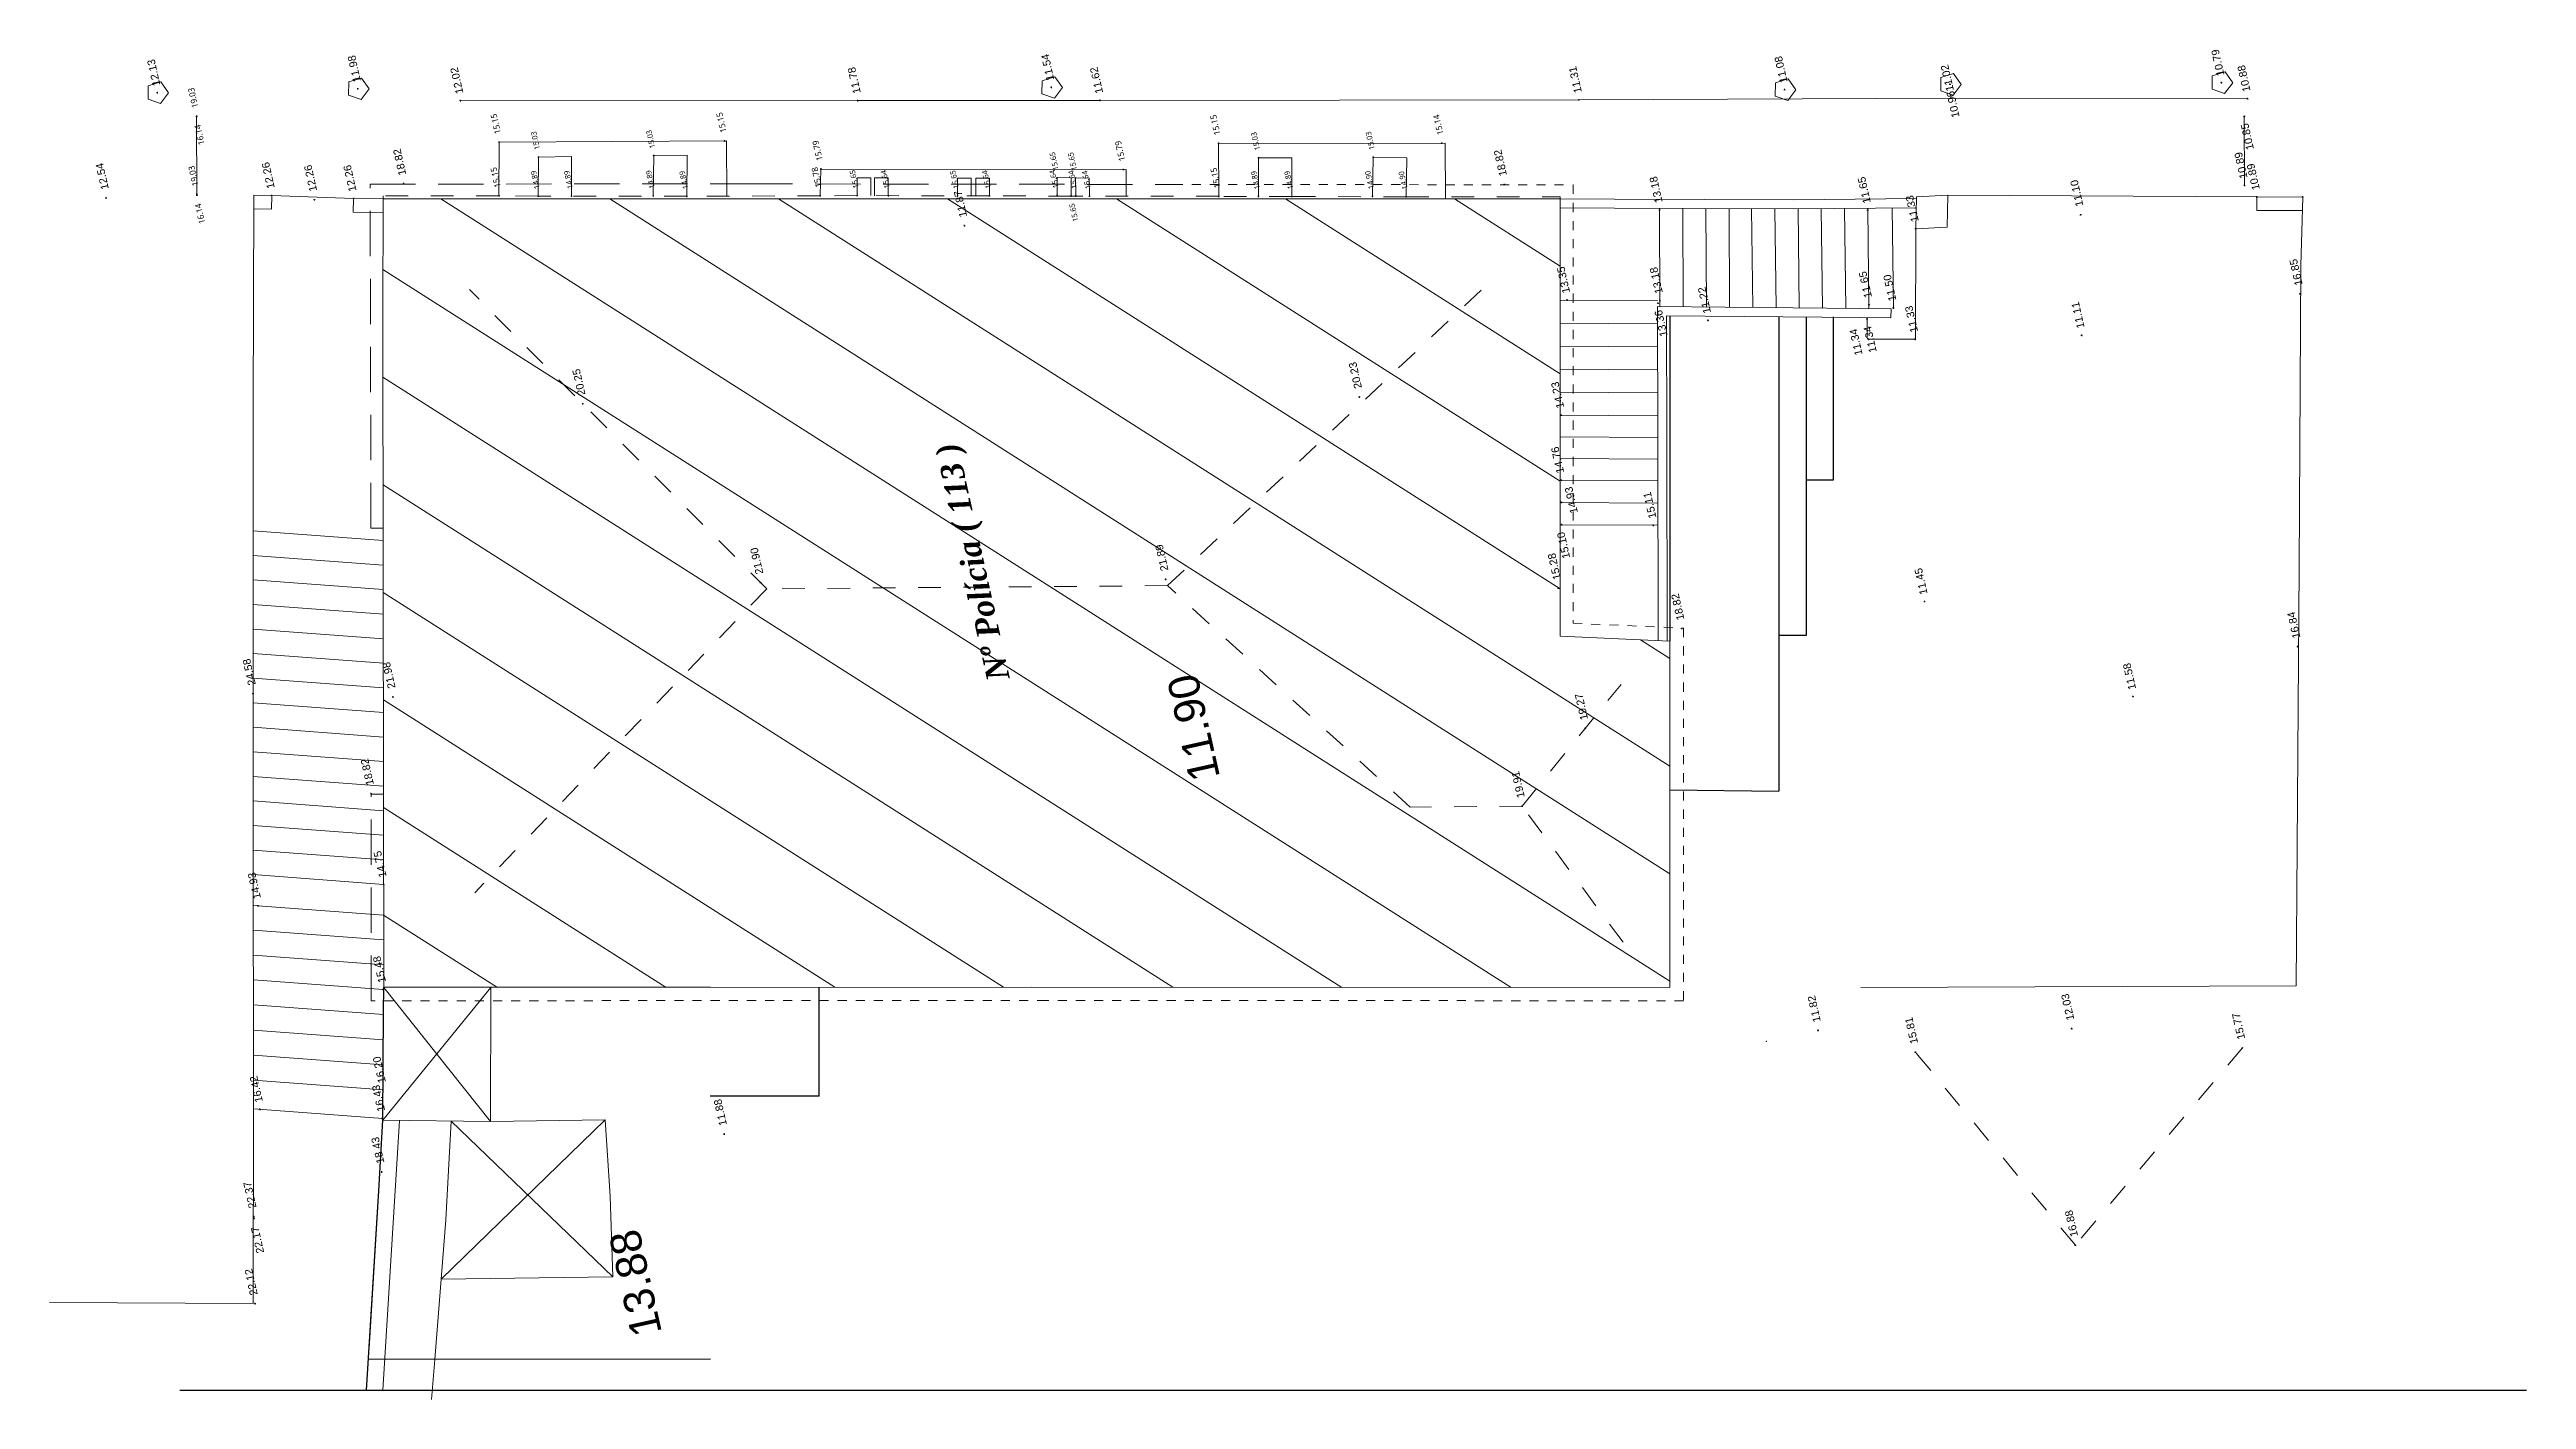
# Model space of a CAD drawing. Header units: millimetres. Extents: x 1778 to 2471, y 1406 to 1876.
# Drawn here: x 1892.33 to 1919.64, y 1615.29 to 1630.17 of the extents above; entities that cross this region are included whole.
import ezdxf
from ezdxf.enums import TextEntityAlignment as Align

# ---------------------------------------------------------------- set-up
doc = ezdxf.new("R2010")
doc.units = ezdxf.units.MM
doc.linetypes.add('RAYITAS', pattern=[0.5, 0.25, -0.25])
doc.linetypes.add('TRAZOS', pattern=[0.75, 0.5, -0.25])
for name, color, linetype, lineweight in [('02_Lev_22abril2023', 7, 'Continuous', 0), ('05_Cerceas', 7, 'Continuous', 0), ('06_Soleiras', 7, 'Continuous', 0), ('07_Coroamento_muro', 7, 'Continuous', 0), ('10_Varandas_Pnts', 7, 'Continuous', 0), ('construcao', 6, 'Continuous', 0), ('cxs', 7, 'Continuous', 0), ('cxs_agua', 7, 'Continuous', 0), ('escadas_degraus', 7, 'Continuous', 0), ('lancil', 7, 'Continuous', 0), ('limite_estrema', 7, 'Continuous', 0), ('linha_cume', 7, 'Continuous', 0), ('muro', 7, 'Continuous', 0), ('pilares', 7, 'Continuous', 0), ('Pilares_suporte_varanda', 7, 'Continuous', 0), ('texto', 7, 'Continuous', 0), ('varanda', 7, 'Continuous', 0)]:
    doc.layers.add(name, color=color, linetype=linetype, lineweight=lineweight)
for name, color, linetype in [('ARQ_CONSTRUIR_CORTE', 10, 'Continuous'), ('ARQ_CONSTRUIR_VISTA', 30, 'Continuous'), ('ARQ_DEMOLIR_CORTE', 2, 'Continuous'), ('ARQ_EXISNTENTE_VISTA', 9, 'Continuous')]:
    doc.layers.add(name, color=color, linetype=linetype)
doc.styles.add('Arial', font='arial.ttf', dxfattribs={"height": 0.2})
doc.styles.add('Segoe UI', font='segoeui.ttf', dxfattribs={"height": 0.2})
doc.styles.add('Times New Roman', font='timesbi.ttf', dxfattribs={"height": 0.2})

msp = doc.modelspace()

# ---------------------------------------------------------------- texts
at = {"layer": '02_Lev_22abril2023', "style": 'Arial'}
for s, p in [('12.13', (1893.552, 1629.782)), ('11.98', (1895.763, 1629.826)), ('11.54', (1903.409, 1629.84)), ('11.62', (1903.948, 1629.697)), ('11.31', (1909.227, 1629.703)), ('11.08', (1911.495, 1629.816)), ('11.02', (1913.329, 1629.723)), ('10.79', (1916.312, 1629.892)), ('10.88', (1916.6, 1629.717)), ('12.02', (1896.894, 1629.694)), ('11.78', (1901.276, 1629.696)), ('12.26', (1894.814, 1628.648)), ('12.26', (1895.715, 1628.617)), ('10.89', (1916.567, 1628.759)), ('10.89', (1916.703, 1628.633)), ('13.18', (1910.117, 1628.491)), ('11.65', (1912.413, 1628.486)), ('11.33', (1912.942, 1628.282)), ('13.35', (1909.097, 1627.496)), ('13.18', (1910.12, 1627.491)), ('11.22', (1910.651, 1627.273)), ('11.65', (1912.426, 1627.445)), ('11.50', (1912.695, 1627.409)), ('11.33', (1912.934, 1627.064)), ('11.11', (1914.77, 1627.108)), ('14.23', (1909.032, 1626.227)), ('14.76', (1909.032, 1625.511)), ('15.11', (1910.049, 1625.013)), ('15.10', (1909.098, 1624.57)), ('11.45', (1913.039, 1624.173)), ('11.58', (1915.338, 1623.125)), ('14.75', (1896.048, 1621.055)), ('14.93', (1894.662, 1620.818)), ('15.48', (1896.041, 1619.895)), ('16.20', (1896.04, 1618.789)), ('16.42', (1894.683, 1618.575)), ('16.43', (1896.031, 1618.475))]:
    msp.add_text(s, height=0.085, rotation=102.5309, dxfattribs=at).set_placement(p)
for s, p in [('10.96', (1913.352, 1629.727)), ('10.85', (1916.598, 1629.372)), ('13.36', (1910.133, 1627.313)), ('11.34', (1912.439, 1627.136))]:
    msp.add_text(s, height=0.085, rotation=102.5309, dxfattribs=at).set_placement(p, align=Align.BOTTOM_RIGHT)
for s, p in [('11.34', (1912.315, 1626.961)), ('14.93', (1909.176, 1625.219))]:
    msp.add_text(s, height=0.085, rotation=102.5309, dxfattribs=at).set_placement(p, align=Align.BOTTOM_CENTER)
at = {"layer": '05_Cerceas', "style": 'Arial'}
for s, p in [('18.82', (1896.264, 1628.795)), ('18.82', (1908.401, 1628.787)), ('16.85', (1917.174, 1627.581)), ('20.23', (1906.802, 1626.444)), ('20.25', (1898.24, 1626.369)), ('21.90', (1900.201, 1624.398)), ('21.89', (1904.668, 1624.433)), ('18.82', (1910.357, 1623.892)), ('16.84', (1917.15, 1623.691)), ('24.58', (1894.605, 1623.173)), ('19.27', (1909.295, 1622.791)), ('18.82', (1895.907, 1622.072)), ('19.91', (1908.597, 1621.933)), ('15.81', (1912.934, 1619.221)), ('15.77', (1916.541, 1619.269)), ('22.37', (1894.613, 1617.408)), ('16.88', (1914.698, 1617.094)), ('22.12', (1894.626, 1616.449))]:
    msp.add_text(s, height=0.085, rotation=102.5309, dxfattribs=at).set_placement(p)
msp.add_text('22.17', height=0.085, rotation=102.5309, dxfattribs=at).set_placement((1894.657, 1617.207), align=Align.BOTTOM_RIGHT)
at = {"layer": '06_Soleiras', "style": 'Arial'}
for s, p in [('12.54', (1892.984, 1628.638)), ('12.26', (1895.281, 1628.618)), ('11.10', (1914.757, 1628.452)), ('11.87', (1902.448, 1628.334)), ('15.28', (1908.996, 1624.337)), ('12.03', (1914.657, 1619.48))]:
    msp.add_text(s, height=0.085, rotation=102.5309, dxfattribs=at).set_placement(p)
at = {"layer": '07_Coroamento_muro', "style": 'Arial'}
for s, p in [('21.98', (1896.146, 1623.137)), ('18.43', (1896.023, 1617.901))]:
    msp.add_text(s, height=0.085, rotation=102.5309, dxfattribs=at).set_placement(p)
at = {"layer": '10_Varandas_Pnts', "style": 'Segoe UI'}
for s, p in [('19.03', (1893.971, 1629.537)), ('15.15', (1897.307, 1629.25)), ('15.15', (1899.795, 1629.265)), ('15.15', (1905.241, 1629.238)), ('15.14', (1907.7, 1629.24)), ('15.79', (1900.856, 1628.955)), ('15.79', (1904.191, 1628.95)), ('19.03', (1893.974, 1628.676)), ('15.15', (1897.306, 1628.66)), ('15.78', (1900.846, 1628.66)), ('15.15', (1905.244, 1628.654))]:
    msp.add_text(s, height=0.068, rotation=102.5309, dxfattribs=at).set_placement(p)
for p in [(1894.012, 1629.354), (1894.017, 1628.484)]:
    msp.add_text('16.14', height=0.068, rotation=102.5309, dxfattribs=at).set_placement(p, align=Align.BOTTOM_RIGHT)
at = {"layer": 'ARQ_CONSTRUIR_VISTA', "style": 'Arial'}
for s, height, p in [('11.90', 0.34, (1905.238, 1622.151)), ('11.82', 0.085, (1911.861, 1619.46)), ('11.88', 0.085, (1899.8, 1618.318)), ('13.88', 0.34, (1899.084, 1616.028))]:
    msp.add_text(s, height=height, rotation=102.5309, dxfattribs=at).set_placement(p)
at = {"layer": 'Pilares_suporte_varanda', "style": 'Segoe UI'}
for s, p in [('15.03', (1897.739, 1629.076)), ('15.03', (1899.009, 1629.091)), ('15.03', (1905.68, 1629.068)), ('15.03', (1906.943, 1629.074)), ('15.65', (1903.457, 1628.848)), ('15.65', (1903.66, 1628.846)), ('14.89', (1897.737, 1628.643)), ('14.89', (1898.103, 1628.644)), ('14.89', (1899.005, 1628.647)), ('14.89', (1899.375, 1628.642)), ('15.65', (1901.253, 1628.65)), ('15.64', (1901.596, 1628.649)), ('15.65', (1902.36, 1628.646)), ('15.64', (1902.712, 1628.647)), ('15.64', (1903.457, 1628.651)), ('15.64', (1903.663, 1628.646)), ('15.64', (1903.814, 1628.643)), ('14.89', (1905.678, 1628.64)), ('14.89', (1906.046, 1628.64)), ('14.90', (1906.935, 1628.642)), ('14.90', (1907.306, 1628.637))]:
    msp.add_text(s, height=0.06, rotation=102.5309, dxfattribs=at).set_placement(p)
msp.add_text('15.65', height=0.06, rotation=102.5309, dxfattribs=at).set_placement((1903.648, 1628.485), align=Align.BOTTOM_RIGHT)
at = {"layer": 'texto', "style": 'Times New Roman'}
msp.add_text(' Nº Polícia ( 113 ) ', height=0.25, rotation=102.5309, dxfattribs=at).set_placement((1902.507, 1624.522), align=Align.MIDDLE_CENTER)

# ---------------------------------------------------------------- hatches: boundary and pattern name
at = {"layer": 'limite_estrema'}
h = msp.add_hatch(dxfattribs=at)
h.set_pattern_fill('', color=256, angle=162.5309, style=0, pattern_type=0)
h.set_pattern_definition([(147.5308697, (41237.2728, 73212.6766), (-0.536845129, -0.843680809), [])])
h.paths.add_polyline_path([(1896.015, 1619.831), (1896.01, 1624.333), (1896.005, 1627.269), (1896.007, 1628.526), (1908.988, 1628.526), (1908.988, 1623.704), (1910.198, 1623.65), (1910.198, 1619.83), (1903.163, 1619.836)], flags=0)

# ---------------------------------------------------------------- linework, layer by layer
at = {"layer": '02_Lev_22abril2023', "linetype": 'Continuous', "lineweight": 0}
for p, q in [((1895.737, 1629.742), (1895.721, 1629.738)), ((1895.731, 1629.731), (1895.727, 1629.748)), ((1903.383, 1629.756), (1903.367, 1629.752)), ((1903.377, 1629.746), (1903.373, 1629.763)), ((1911.469, 1629.732), (1911.453, 1629.728)), ((1911.463, 1629.722), (1911.459, 1629.738)), ((1913.293, 1629.792), (1913.277, 1629.788)), ((1913.287, 1629.782), (1913.283, 1629.798)), ((1916.286, 1629.808), (1916.269, 1629.805)), ((1916.28, 1629.798), (1916.276, 1629.815)), ((1893.526, 1629.698), (1893.51, 1629.694)), ((1893.52, 1629.688), (1893.516, 1629.705)), ((1896.868, 1629.609), (1896.852, 1629.606)), ((1896.862, 1629.599), (1896.858, 1629.616)), ((1901.25, 1629.612), (1901.234, 1629.608)), ((1901.244, 1629.601), (1901.24, 1629.618)), ((1903.922, 1629.613), (1903.905, 1629.609)), ((1903.916, 1629.603), (1903.912, 1629.62)), ((1909.201, 1629.619), (1909.185, 1629.615)), ((1909.195, 1629.609), (1909.191, 1629.625)), ((1913.303, 1629.639), (1913.287, 1629.635)), ((1913.297, 1629.629), (1913.293, 1629.646)), ((1916.539, 1629.438), (1916.522, 1629.434)), ((1916.532, 1629.428), (1916.529, 1629.444)), ((1916.575, 1629.633), (1916.558, 1629.629)), ((1916.568, 1629.623), (1916.564, 1629.639)), ((1916.541, 1628.675), (1916.525, 1628.672)), ((1916.535, 1628.665), (1916.531, 1628.682)), ((1894.788, 1628.564), (1894.772, 1628.56)), ((1894.782, 1628.553), (1894.778, 1628.57)), ((1895.69, 1628.533), (1895.673, 1628.529)), ((1895.683, 1628.523), (1895.68, 1628.539)), ((1910.091, 1628.407), (1910.075, 1628.403)), ((1910.085, 1628.397), (1910.081, 1628.413)), ((1912.387, 1628.402), (1912.37, 1628.398)), ((1912.381, 1628.392), (1912.377, 1628.408)), ((1916.677, 1628.549), (1916.661, 1628.546)), ((1916.671, 1628.539), (1916.667, 1628.556)), ((1917.183, 1628.548), (1917.166, 1628.544)), ((1917.177, 1628.538), (1917.173, 1628.555)), ((1912.916, 1628.197), (1912.899, 1628.194)), ((1912.91, 1628.187), (1912.906, 1628.204)), ((1909.071, 1627.412), (1909.055, 1627.409)), ((1909.065, 1627.402), (1909.061, 1627.419)), ((1910.074, 1627.378), (1910.058, 1627.374)), ((1910.068, 1627.368), (1910.064, 1627.384)), ((1910.094, 1627.407), (1910.078, 1627.403)), ((1910.088, 1627.397), (1910.084, 1627.413)), ((1912.4, 1627.361), (1912.383, 1627.357)), ((1912.393, 1627.351), (1912.39, 1627.368)), ((1912.669, 1627.325), (1912.653, 1627.322)), ((1912.663, 1627.315), (1912.659, 1627.332)), ((1910.625, 1627.189), (1910.608, 1627.185)), ((1910.618, 1627.179), (1910.615, 1627.196)), ((1912.38, 1627.202), (1912.363, 1627.198)), ((1912.373, 1627.192), (1912.369, 1627.208)), ((1912.398, 1626.979), (1912.381, 1626.976)), ((1912.391, 1626.969), (1912.387, 1626.986)), ((1912.909, 1626.98), (1912.892, 1626.976)), ((1912.902, 1626.97), (1912.899, 1626.987)), ((1914.745, 1627.024), (1914.728, 1627.021)), ((1914.738, 1627.014), (1914.735, 1627.031)), ((1909.007, 1626.143), (1908.99, 1626.139)), ((1909, 1626.133), (1908.997, 1626.149)), ((1909.006, 1625.427), (1908.99, 1625.423)), ((1909, 1625.416), (1908.996, 1625.433)), ((1909.008, 1625.182), (1908.991, 1625.178)), ((1909.002, 1625.172), (1908.998, 1625.188)), ((1909.011, 1624.936), (1908.995, 1624.932)), ((1909.005, 1624.926), (1909.001, 1624.942)), ((1910.023, 1624.929), (1910.007, 1624.925)), ((1910.017, 1624.919), (1910.013, 1624.936)), ((1913.013, 1624.089), (1912.997, 1624.085)), ((1913.007, 1624.079), (1913.003, 1624.095)), ((1915.313, 1623.041), (1915.296, 1623.037)), ((1915.306, 1623.031), (1915.303, 1623.047)), ((1896.022, 1620.971), (1896.005, 1620.967)), ((1896.015, 1620.96), (1896.012, 1620.977)), ((1894.637, 1620.734), (1894.62, 1620.73)), ((1894.63, 1620.724), (1894.627, 1620.74)), ((1896.015, 1619.811), (1895.998, 1619.808)), ((1896.009, 1619.801), (1896.005, 1619.818)), ((1896.014, 1618.705), (1895.998, 1618.701)), ((1896.008, 1618.695), (1896.004, 1618.711)), ((1894.658, 1618.491), (1894.641, 1618.488)), ((1894.651, 1618.481), (1894.647, 1618.498)), ((1896.006, 1618.391), (1895.989, 1618.387)), ((1895.999, 1618.381), (1895.996, 1618.397))]:
    msp.add_line(p, q, dxfattribs=at)
for p in [(1895.729, 1629.74), (1903.375, 1629.754), (1911.461, 1629.73), (1913.285, 1629.79), (1916.278, 1629.807), (1893.518, 1629.696), (1896.86, 1629.608), (1901.242, 1629.61), (1903.914, 1629.611), (1909.193, 1629.617), (1913.295, 1629.637), (1916.531, 1629.436), (1916.566, 1629.631), (1916.533, 1628.674), (1894.78, 1628.562), (1895.681, 1628.531), (1910.083, 1628.405), (1912.379, 1628.4), (1916.669, 1628.547), (1917.175, 1628.546), (1912.908, 1628.196), (1909.063, 1627.41), (1910.066, 1627.376), (1910.086, 1627.405), (1912.392, 1627.359), (1912.661, 1627.324), (1910.617, 1627.187), (1912.371, 1627.2), (1912.389, 1626.978), (1912.9, 1626.978), (1914.736, 1627.022), (1908.998, 1626.141), (1908.998, 1625.425), (1909, 1625.18), (1909.003, 1624.934), (1910.015, 1624.927), (1913.005, 1624.087), (1915.304, 1623.039), (1896.014, 1620.969), (1894.628, 1620.732), (1896.007, 1619.81), (1911.26, 1619.239), (1896.006, 1618.703), (1894.649, 1618.489), (1895.997, 1618.389)]:
    msp.add_point(p, dxfattribs=at)
at = {"layer": '05_Cerceas', "linetype": 'Continuous', "lineweight": 0}
for p, q in [((1896.242, 1628.694), (1896.225, 1628.691)), ((1896.236, 1628.684), (1896.232, 1628.701)), ((1908.379, 1628.687), (1908.362, 1628.683)), ((1908.373, 1628.676), (1908.369, 1628.693)), ((1917.152, 1627.481), (1917.136, 1627.477)), ((1917.146, 1627.47), (1917.142, 1627.487)), ((1898.218, 1626.269), (1898.202, 1626.265)), ((1898.212, 1626.258), (1898.208, 1626.275)), ((1906.78, 1626.344), (1906.764, 1626.34)), ((1906.774, 1626.334), (1906.77, 1626.35)), ((1900.179, 1624.297), (1900.162, 1624.293)), ((1900.172, 1624.287), (1900.168, 1624.303)), ((1904.646, 1624.332), (1904.629, 1624.329)), ((1904.639, 1624.322), (1904.636, 1624.339)), ((1910.335, 1623.792), (1910.318, 1623.788)), ((1910.329, 1623.782), (1910.325, 1623.798)), ((1917.128, 1623.59), (1917.111, 1623.587)), ((1917.121, 1623.58), (1917.118, 1623.597)), ((1894.583, 1623.072), (1894.566, 1623.068)), ((1894.577, 1623.062), (1894.573, 1623.078)), ((1909.273, 1622.691), (1909.257, 1622.687)), ((1909.267, 1622.68), (1909.263, 1622.697)), ((1895.885, 1621.972), (1895.868, 1621.968)), ((1895.878, 1621.962), (1895.874, 1621.978)), ((1908.575, 1621.832), (1908.559, 1621.828)), ((1908.569, 1621.822), (1908.565, 1621.838)), ((1912.912, 1619.12), (1912.895, 1619.117)), ((1912.906, 1619.11), (1912.902, 1619.127)), ((1916.519, 1619.168), (1916.502, 1619.164)), ((1916.512, 1619.158), (1916.509, 1619.174)), ((1894.591, 1617.308), (1894.574, 1617.304)), ((1894.595, 1617.289), (1894.578, 1617.285)), ((1894.584, 1617.298), (1894.581, 1617.314)), ((1894.588, 1617.279), (1894.584, 1617.295)), ((1914.676, 1616.993), (1914.66, 1616.989)), ((1914.67, 1616.983), (1914.666, 1617)), ((1894.604, 1616.348), (1894.587, 1616.344)), ((1894.597, 1616.338), (1894.594, 1616.355))]:
    msp.add_line(p, q, dxfattribs=at)
for p in [(1896.234, 1628.692), (1908.371, 1628.685), (1917.144, 1627.479), (1898.21, 1626.267), (1906.772, 1626.342), (1900.17, 1624.295), (1904.638, 1624.331), (1910.327, 1623.79), (1917.119, 1623.588), (1894.575, 1623.07), (1909.265, 1622.689), (1895.876, 1621.97), (1908.567, 1621.83), (1912.904, 1619.119), (1916.51, 1619.166), (1894.583, 1617.306), (1894.586, 1617.287), (1914.668, 1616.991), (1894.595, 1616.346)]:
    msp.add_point(p, dxfattribs=at)
at = {"layer": '06_Soleiras', "linetype": 'Continuous', "lineweight": 0}
for p, q in [((1892.962, 1628.537), (1892.946, 1628.533)), ((1892.956, 1628.527), (1892.952, 1628.544)), ((1895.259, 1628.518), (1895.242, 1628.514)), ((1895.252, 1628.507), (1895.249, 1628.524)), ((1914.735, 1628.352), (1914.718, 1628.348)), ((1914.728, 1628.341), (1914.724, 1628.358)), ((1902.426, 1628.233), (1902.41, 1628.229)), ((1902.42, 1628.223), (1902.416, 1628.239)), ((1908.974, 1624.236), (1908.958, 1624.232)), ((1908.968, 1624.226), (1908.964, 1624.243)), ((1914.635, 1619.379), (1914.618, 1619.376)), ((1914.628, 1619.369), (1914.624, 1619.386))]:
    msp.add_line(p, q, dxfattribs=at)
for p in [(1892.954, 1628.535), (1895.251, 1628.516), (1914.726, 1628.35), (1902.418, 1628.231), (1908.966, 1624.234), (1914.626, 1619.378)]:
    msp.add_point(p, dxfattribs=at)
at = {"layer": '07_Coroamento_muro', "linetype": 'Continuous', "lineweight": 0}
for p, q in [((1896.124, 1623.037), (1896.107, 1623.033)), ((1896.118, 1623.026), (1896.114, 1623.043)), ((1896.001, 1617.8), (1895.985, 1617.797)), ((1895.995, 1617.79), (1895.991, 1617.807))]:
    msp.add_line(p, q, dxfattribs=at)
for p in [(1896.116, 1623.035), (1895.993, 1617.798)]:
    msp.add_point(p, dxfattribs=at)
at = {"layer": '10_Varandas_Pnts', "linetype": 'Continuous', "lineweight": 0}
for p, q in [((1893.959, 1629.439), (1893.942, 1629.435)), ((1893.96, 1629.438), (1893.943, 1629.435)), ((1893.953, 1629.429), (1893.949, 1629.445)), ((1893.953, 1629.428), (1893.949, 1629.445)), ((1899.783, 1629.166), (1899.766, 1629.163)), ((1899.776, 1629.156), (1899.773, 1629.173)), ((1897.295, 1629.151), (1897.279, 1629.148)), ((1897.289, 1629.141), (1897.285, 1629.158)), ((1905.229, 1629.14), (1905.212, 1629.136)), ((1905.222, 1629.13), (1905.219, 1629.146)), ((1907.688, 1629.142), (1907.672, 1629.138)), ((1907.682, 1629.131), (1907.678, 1629.148)), ((1900.844, 1628.857), (1900.827, 1628.853)), ((1900.837, 1628.846), (1900.834, 1628.863)), ((1904.18, 1628.851), (1904.163, 1628.847)), ((1904.173, 1628.841), (1904.169, 1628.858)), ((1893.963, 1628.578), (1893.946, 1628.574)), ((1893.965, 1628.568), (1893.948, 1628.564)), ((1893.956, 1628.567), (1893.952, 1628.584)), ((1893.959, 1628.558), (1893.955, 1628.574)), ((1897.294, 1628.562), (1897.277, 1628.558)), ((1897.287, 1628.552), (1897.284, 1628.568)), ((1900.834, 1628.561), (1900.817, 1628.558)), ((1900.828, 1628.551), (1900.824, 1628.568)), ((1905.232, 1628.556), (1905.215, 1628.552)), ((1905.225, 1628.546), (1905.222, 1628.562))]:
    msp.add_line(p, q, dxfattribs=at)
for p in [(1893.951, 1629.437), (1893.951, 1629.436), (1899.774, 1629.165), (1897.287, 1629.15), (1905.22, 1629.138), (1907.68, 1629.14), (1900.835, 1628.855), (1904.171, 1628.849), (1893.954, 1628.576), (1893.957, 1628.566), (1897.286, 1628.56), (1900.826, 1628.56), (1905.224, 1628.554)]:
    msp.add_point(p, dxfattribs=at)
at = {"layer": 'ARQ_CONSTRUIR_CORTE'}
msp.add_line((1893.767, 1615.391), (1919.642, 1615.391), dxfattribs=at)
at = {"layer": 'ARQ_CONSTRUIR_VISTA'}
for p, q in [((1910.198, 1627.238), (1910.198, 1623.65)), ((1911.398, 1627.226), (1911.398, 1621.998)), ((1911.698, 1627.226), (1911.698, 1623.712)), ((1911.998, 1627.226), (1911.998, 1625.426)), ((1911.998, 1625.426), (1911.698, 1625.426)), ((1911.698, 1623.712), (1911.398, 1623.712)), ((1910.198, 1622.01), (1911.398, 1621.998)), ((1896.012, 1619.57), (1896.015, 1619.831)), ((1899.615, 1619.834), (1896.015, 1619.831)), ((1900.816, 1618.635), (1900.815, 1619.835)), ((1896.005, 1618.368), (1896.012, 1619.57)), ((1911.839, 1619.36), (1911.823, 1619.356)), ((1911.833, 1619.35), (1911.829, 1619.366)), ((1900.816, 1618.635), (1899.616, 1618.634)), ((1895.96, 1617.589), (1896.005, 1618.368)), ((1899.778, 1618.217), (1899.761, 1618.214)), ((1899.771, 1618.207), (1899.768, 1618.224)), ((1895.824, 1615.391), (1895.96, 1617.589)), ((1899.617, 1615.734), (1895.845, 1615.731))]:
    msp.add_line(p, q, dxfattribs=at)
for p in [(1911.831, 1619.358), (1899.77, 1618.215)]:
    msp.add_point(p, dxfattribs=at)
at = {"layer": 'ARQ_DEMOLIR_CORTE', "linetype": 'Continuous', "lineweight": 5}
for p, q in [((1897.195, 1619.832), (1896.005, 1618.368)), ((1897.192, 1618.355), (1896.015, 1619.831)), ((1896.005, 1615.391), (1896.19, 1618.366)), ((1896.648, 1616.616), (1898.457, 1618.372)), ((1896.757, 1618.36), (1896.701, 1617.27)), ((1898.541, 1616.641), (1896.757, 1618.36)), ((1896.701, 1617.27), (1896.577, 1615.732))]:
    msp.add_line(p, q, dxfattribs=at)
at = {"layer": 'ARQ_DEMOLIR_CORTE', "linetype": 'Continuous', "lineweight": 9}
for p, q in [((1897.192, 1618.355), (1897.195, 1619.832)), ((1897.192, 1618.355), (1896.005, 1618.368)), ((1898.457, 1618.372), (1897.192, 1618.355)), ((1898.457, 1618.372), (1898.512, 1617.53)), ((1898.541, 1616.641), (1898.512, 1617.53)), ((1898.541, 1616.641), (1896.648, 1616.616))]:
    msp.add_line(p, q, dxfattribs=at)
at = {"layer": 'ARQ_EXISNTENTE_VISTA', "linetype": 'TRAZOS', "lineweight": 9, "ltscale": 0.1}
for p, q in [((1904.725, 1628.685), (1909.13, 1628.681)), ((1909.13, 1628.681), (1909.13, 1623.848)), ((1909.13, 1623.848), (1910.348, 1623.793)), ((1910.348, 1623.793), (1910.348, 1619.685)), ((1903.32, 1619.69), (1895.875, 1619.685)), ((1910.348, 1619.685), (1903.32, 1619.69))]:
    msp.add_line(p, q, dxfattribs=at)
at = {"layer": 'construcao', "linetype": 'TRAZOS', "lineweight": 9}
for p, q in [((1895.865, 1628.689), (1900.021, 1628.691)), ((1895.874, 1624.895), (1895.865, 1628.689)), ((1900.021, 1628.691), (1904.725, 1628.685)), ((1895.874, 1624.895), (1896.009, 1624.895)), ((1895.875, 1619.685), (1895.875, 1621.965)), ((1895.875, 1621.965), (1896.013, 1621.965))]:
    msp.add_line(p, q, dxfattribs=at)
at = {"layer": 'construcao', "linetype": 'Continuous', "lineweight": 9}
for p, q in [((1894.583, 1628.565), (1894.576, 1626.211)), ((1896.005, 1627.269), (1896.007, 1628.526)), ((1896.007, 1628.526), (1908.988, 1628.526)), ((1908.988, 1628.526), (1908.988, 1623.704)), ((1917.155, 1627.79), (1917.175, 1628.546)), ((1917.136, 1624.459), (1917.155, 1627.79)), ((1896.01, 1624.333), (1896.005, 1627.269)), ((1894.576, 1626.211), (1894.577, 1621.61)), ((1896.015, 1619.831), (1896.01, 1624.333)), ((1917.104, 1619.852), (1917.136, 1624.459)), ((1908.988, 1623.704), (1910.198, 1623.65)), ((1910.198, 1623.65), (1910.198, 1619.83)), ((1894.577, 1621.61), (1894.58, 1618.514)), ((1896.012, 1619.57), (1896.015, 1619.831)), ((1903.163, 1619.836), (1896.015, 1619.831)), ((1910.198, 1619.83), (1903.163, 1619.836)), ((1912.301, 1619.833), (1917.104, 1619.852)), ((1896.005, 1618.368), (1896.012, 1619.57)), ((1894.58, 1618.514), (1894.576, 1616.347)), ((1892.33, 1616.36), (1894.576, 1616.347))]:
    msp.add_line(p, q, dxfattribs=at)
at = {"layer": 'construcao', "linetype": 'RAYITAS', "lineweight": 5}
for p, q in [((1897.286, 1628.56), (1896.007, 1628.561)), ((1896.007, 1628.526), (1896.007, 1628.561)), ((1897.719, 1628.555), (1897.286, 1628.56)), ((1899.357, 1628.554), (1897.719, 1628.555)), ((1900.826, 1628.56), (1899.357, 1628.554)), ((1901.235, 1628.562), (1900.826, 1628.56)), ((1902.694, 1628.559), (1901.235, 1628.562)), ((1903.594, 1628.557), (1902.694, 1628.559)), ((1905.224, 1628.554), (1903.594, 1628.557)), ((1906.029, 1628.552), (1905.224, 1628.554)), ((1907.288, 1628.549), (1906.029, 1628.552)), ((1907.288, 1628.549), (1908.988, 1628.549)), ((1908.988, 1628.549), (1908.988, 1628.526))]:
    msp.add_line(p, q, dxfattribs=at)
at = {"layer": 'cxs', "linetype": 'Continuous', "lineweight": 5}
msp.add_line((1916.533, 1628.674), (1916.531, 1629.436), dxfattribs=at)
at = {"layer": 'cxs', "linetype": 'Continuous', "lineweight": 0}
for points in [[(1893.416, 1629.625), (1893.554, 1629.577), (1893.643, 1629.694), (1893.559, 1629.815), (1893.418, 1629.772), (1893.416, 1629.625)], [(1895.627, 1629.668), (1895.766, 1629.62), (1895.854, 1629.738), (1895.77, 1629.858), (1895.629, 1629.815), (1895.627, 1629.668)], [(1903.273, 1629.683), (1903.412, 1629.635), (1903.5, 1629.752), (1903.416, 1629.872), (1903.275, 1629.829), (1903.273, 1629.683)], [(1911.359, 1629.658), (1911.498, 1629.611), (1911.586, 1629.728), (1911.502, 1629.848), (1911.361, 1629.805), (1911.359, 1629.658)], [(1913.183, 1629.718), (1913.322, 1629.67), (1913.41, 1629.788), (1913.326, 1629.908), (1913.185, 1629.865), (1913.183, 1629.718)], [(1916.175, 1629.735), (1916.314, 1629.687), (1916.403, 1629.804), (1916.318, 1629.925), (1916.178, 1629.882), (1916.175, 1629.735)]]:
    msp.add_lwpolyline(points, dxfattribs=at)
at = {"layer": 'cxs_agua', "linetype": 'Continuous', "lineweight": 5}
for points in [[(1893.416, 1629.625), (1893.554, 1629.577), (1893.643, 1629.694), (1893.559, 1629.815), (1893.418, 1629.772), (1893.416, 1629.625)], [(1895.627, 1629.668), (1895.766, 1629.62), (1895.854, 1629.738), (1895.77, 1629.858), (1895.629, 1629.815), (1895.627, 1629.668)], [(1903.273, 1629.683), (1903.412, 1629.635), (1903.5, 1629.752), (1903.416, 1629.872), (1903.275, 1629.829), (1903.273, 1629.683)], [(1911.359, 1629.658), (1911.498, 1629.611), (1911.586, 1629.728), (1911.502, 1629.848), (1911.361, 1629.805), (1911.359, 1629.658)], [(1913.183, 1629.718), (1913.322, 1629.67), (1913.41, 1629.788), (1913.326, 1629.908), (1913.185, 1629.865), (1913.183, 1629.718)], [(1916.175, 1629.735), (1916.314, 1629.687), (1916.403, 1629.804), (1916.318, 1629.925), (1916.178, 1629.882), (1916.175, 1629.735)]]:
    msp.add_lwpolyline(points, dxfattribs=at)
at = {"layer": 'escadas_degraus', "linetype": 'Continuous', "lineweight": 5}
for p, q in [((1910.083, 1628.422), (1910.086, 1627.339)), ((1910.34, 1628.421), (1910.342, 1627.336)), ((1910.594, 1628.42), (1910.599, 1627.334)), ((1910.849, 1628.419), (1910.855, 1627.331)), ((1911.098, 1628.418), (1911.112, 1627.329)), ((1911.354, 1628.417), (1911.368, 1627.326)), ((1911.61, 1628.416), (1911.624, 1627.324)), ((1911.866, 1628.419), (1911.88, 1627.321)), ((1912.122, 1628.421), (1912.136, 1627.319)), ((1912.378, 1628.424), (1912.392, 1627.316)), ((1912.647, 1628.427), (1912.661, 1627.312)), ((1912.908, 1628.196), (1912.904, 1626.982)), ((1908.988, 1627.411), (1910.06, 1627.404)), ((1912.298, 1627.317), (1912.636, 1627.313)), ((1908.988, 1627.157), (1910.061, 1627.15)), ((1912.297, 1627.217), (1912.634, 1627.213)), ((1912.372, 1627.003), (1912.371, 1627.216)), ((1912.9, 1626.978), (1912.389, 1626.978)), ((1908.988, 1626.903), (1910.061, 1626.896)), ((1908.988, 1626.649), (1910.062, 1626.642)), ((1908.988, 1626.395), (1910.062, 1626.388)), ((1908.988, 1626.141), (1910.062, 1626.134)), ((1908.988, 1625.902), (1910.063, 1625.895)), ((1908.988, 1625.663), (1910.063, 1625.656)), ((1908.988, 1625.425), (1910.064, 1625.418)), ((1908.988, 1625.18), (1910.064, 1625.173)), ((1896.01, 1624.76), (1894.576, 1624.866)), ((1908.988, 1624.934), (1910.064, 1624.927)), ((1896.01, 1624.489), (1894.576, 1624.596)), ((1896.01, 1624.218), (1894.576, 1624.325)), ((1896.011, 1623.947), (1894.576, 1624.054)), ((1896.011, 1623.676), (1894.576, 1623.783)), ((1896.011, 1623.406), (1894.576, 1623.513)), ((1896.012, 1623.135), (1894.576, 1623.242)), ((1896.012, 1622.864), (1894.576, 1622.971)), ((1896.012, 1622.593), (1894.576, 1622.7)), ((1896.012, 1622.323), (1894.576, 1622.43)), ((1896.013, 1622.052), (1894.576, 1622.159)), ((1896.013, 1621.781), (1894.576, 1621.888)), ((1896.013, 1621.51), (1894.577, 1621.617)), ((1896.013, 1621.239), (1894.577, 1621.346)), ((1896.014, 1620.969), (1894.577, 1621.076)), ((1896.014, 1620.629), (1894.578, 1620.736)), ((1896.014, 1620.356), (1894.578, 1620.463)), ((1896.015, 1620.082), (1894.578, 1620.189)), ((1896.007, 1619.81), (1894.579, 1619.916)), ((1896.011, 1619.533), (1894.579, 1619.639)), ((1896.01, 1619.256), (1894.579, 1619.363)), ((1896.008, 1618.979), (1894.58, 1619.086)), ((1896.007, 1618.703), (1894.58, 1618.809)), ((1896.005, 1618.388), (1894.58, 1618.494))]:
    msp.add_line(p, q, dxfattribs=at)
for centre, radius, start, end in [((1912.395, 1627), 0.0234, 174.0639, 256.3023), ((1912.9, 1626.983), 0.00471, 278.9914, 348.7277)]:
    msp.add_arc(centre, radius, start, end, dxfattribs=at)
at = {"layer": 'lancil', "linetype": 'Continuous', "lineweight": 9}
for p, q in [((1901.242, 1629.61), (1896.86, 1629.608)), ((1903.914, 1629.611), (1901.242, 1629.61)), ((1909.193, 1629.617), (1903.914, 1629.611)), ((1913.295, 1629.637), (1909.193, 1629.617)), ((1916.566, 1629.631), (1913.295, 1629.637))]:
    msp.add_line(p, q, dxfattribs=at)
at = {"layer": 'linha_cume', "linetype": 'RAYITAS', "lineweight": 20}
for p, q in [((1900.238, 1624.227), (1896.959, 1627.526)), ((1904.658, 1624.262), (1908.121, 1627.526)), ((1904.658, 1624.262), (1900.238, 1624.227)), ((1907.333, 1621.82), (1904.658, 1624.262)), ((1900.238, 1624.227), (1897.018, 1620.877)), ((1908.567, 1621.83), (1909.659, 1623.174)), ((1908.567, 1621.83), (1907.333, 1621.82)), ((1909.68, 1620.331), (1908.567, 1621.83)), ((1914.668, 1616.991), (1912.904, 1619.119)), ((1916.51, 1619.166), (1914.668, 1616.991))]:
    msp.add_line(p, q, dxfattribs=at)
at = {"layer": 'muro', "linetype": 'Continuous', "lineweight": 5}
for p, q in [((1894.582, 1628.415), (1894.778, 1628.412)), ((1894.583, 1628.565), (1894.78, 1628.562)), ((1894.78, 1628.562), (1894.778, 1628.412)), ((1894.78, 1628.562), (1895.681, 1628.531)), ((1895.681, 1628.531), (1895.679, 1628.381)), ((1895.679, 1628.381), (1896.007, 1628.376)), ((1895.681, 1628.531), (1896.007, 1628.526)), ((1908.988, 1628.526), (1909.588, 1628.524)), ((1908.988, 1628.426), (1909.588, 1628.424)), ((1909.588, 1628.524), (1911.563, 1628.516)), ((1909.588, 1628.424), (1911.562, 1628.416)), ((1911.563, 1628.516), (1912.915, 1628.529)), ((1911.563, 1628.416), (1912.913, 1628.429)), ((1912.908, 1628.196), (1912.915, 1628.55)), ((1912.915, 1628.55), (1913.261, 1628.567)), ((1913.253, 1628.213), (1913.261, 1628.567)), ((1913.261, 1628.567), (1916.669, 1628.547)), ((1916.669, 1628.547), (1917.175, 1628.546)), ((1916.669, 1628.547), (1916.669, 1628.397)), ((1916.669, 1628.397), (1917.171, 1628.396)), ((1912.908, 1628.196), (1913.253, 1628.213)), ((1910.06, 1627.339), (1912.298, 1627.317)), ((1910.06, 1627.339), (1910.063, 1625.9)), ((1912.636, 1627.313), (1912.634, 1627.213)), ((1910.161, 1627.238), (1910.163, 1625.9)), ((1910.161, 1627.238), (1912.297, 1627.217)), ((1910.063, 1625.9), (1910.067, 1623.656)), ((1910.163, 1625.9), (1910.167, 1623.651)), ((1895.96, 1617.589), (1896.005, 1618.368)), ((1895.853, 1615.852), (1895.96, 1617.589)), ((1896.577, 1615.732), (1896.541, 1615.29))]:
    msp.add_line(p, q, dxfattribs=at)
at = {"layer": 'pilares', "linetype": 'Continuous', "lineweight": 5}
for p, q in [((1897.719, 1628.555), (1897.722, 1628.987)), ((1898.087, 1628.992), (1897.722, 1628.987)), ((1898.085, 1628.555), (1898.087, 1628.992)), ((1898.987, 1628.559), (1898.992, 1629.003)), ((1899.362, 1629.008), (1898.992, 1629.003)), ((1899.357, 1628.554), (1899.362, 1629.008)), ((1905.66, 1628.552), (1905.662, 1628.98)), ((1905.662, 1628.98), (1906.03, 1628.978)), ((1906.029, 1628.552), (1906.03, 1628.978)), ((1906.917, 1628.554), (1906.925, 1628.985)), ((1906.925, 1628.985), (1907.297, 1628.978)), ((1907.288, 1628.549), (1907.297, 1628.978)), ((1901.235, 1628.562), (1901.235, 1628.759)), ((1901.385, 1628.759), (1901.235, 1628.759)), ((1901.385, 1628.562), (1901.385, 1628.759)), ((1901.428, 1628.56), (1901.428, 1628.758)), ((1901.578, 1628.758), (1901.428, 1628.758)), ((1901.578, 1628.56), (1901.578, 1628.758)), ((1902.342, 1628.558), (1902.342, 1628.755)), ((1902.492, 1628.755), (1902.342, 1628.755)), ((1902.492, 1628.558), (1902.492, 1628.755)), ((1902.544, 1628.559), (1902.544, 1628.756)), ((1902.694, 1628.756), (1902.544, 1628.756)), ((1902.694, 1628.559), (1902.694, 1628.756)), ((1903.44, 1628.563), (1903.44, 1628.76)), ((1903.594, 1628.758), (1903.44, 1628.76)), ((1903.594, 1628.557), (1903.594, 1628.758)), ((1903.645, 1628.557), (1903.642, 1628.757)), ((1903.793, 1628.755), (1903.642, 1628.757)), ((1903.796, 1628.554), (1903.793, 1628.755))]:
    msp.add_line(p, q, dxfattribs=at)
at = {"layer": 'Pilares_suporte_varanda', "linetype": 'Continuous', "lineweight": 0}
for p, q in [((1897.729, 1628.989), (1897.714, 1628.985)), ((1897.723, 1628.98), (1897.72, 1628.994)), ((1898.999, 1629.005), (1898.984, 1629.001)), ((1898.993, 1628.996), (1898.99, 1629.01)), ((1905.669, 1628.981), (1905.654, 1628.978)), ((1905.663, 1628.972), (1905.66, 1628.987)), ((1906.933, 1628.987), (1906.918, 1628.984)), ((1906.927, 1628.978), (1906.924, 1628.993)), ((1903.447, 1628.762), (1903.432, 1628.758)), ((1903.441, 1628.753), (1903.438, 1628.767)), ((1903.65, 1628.759), (1903.635, 1628.756)), ((1903.644, 1628.75), (1903.641, 1628.764)), ((1897.727, 1628.557), (1897.712, 1628.553)), ((1897.721, 1628.548), (1897.718, 1628.562)), ((1898.092, 1628.557), (1898.078, 1628.554)), ((1898.087, 1628.548), (1898.084, 1628.563)), ((1898.994, 1628.56), (1898.98, 1628.557)), ((1898.989, 1628.551), (1898.985, 1628.566)), ((1899.365, 1628.555), (1899.35, 1628.552)), ((1899.359, 1628.546), (1899.356, 1628.561)), ((1901.243, 1628.563), (1901.228, 1628.56)), ((1901.237, 1628.554), (1901.234, 1628.569)), ((1901.586, 1628.562), (1901.571, 1628.559)), ((1901.58, 1628.553), (1901.577, 1628.568)), ((1902.349, 1628.559), (1902.334, 1628.556)), ((1902.343, 1628.55), (1902.34, 1628.565)), ((1902.701, 1628.56), (1902.687, 1628.557)), ((1902.695, 1628.551), (1902.692, 1628.566)), ((1903.447, 1628.564), (1903.432, 1628.561)), ((1903.441, 1628.555), (1903.438, 1628.57)), ((1903.601, 1628.559), (1903.587, 1628.556)), ((1903.596, 1628.55), (1903.593, 1628.565)), ((1903.653, 1628.559), (1903.638, 1628.556)), ((1903.647, 1628.55), (1903.644, 1628.565)), ((1903.803, 1628.556), (1903.789, 1628.553)), ((1903.798, 1628.547), (1903.795, 1628.561)), ((1905.667, 1628.554), (1905.653, 1628.55)), ((1905.662, 1628.545), (1905.658, 1628.559)), ((1906.036, 1628.553), (1906.021, 1628.55)), ((1906.03, 1628.544), (1906.027, 1628.559)), ((1906.924, 1628.555), (1906.91, 1628.552)), ((1906.919, 1628.546), (1906.915, 1628.561)), ((1907.296, 1628.55), (1907.281, 1628.547)), ((1907.29, 1628.541), (1907.287, 1628.556))]:
    msp.add_line(p, q, dxfattribs=at)
for p in [(1897.722, 1628.987), (1898.992, 1629.003), (1905.662, 1628.98), (1906.925, 1628.985), (1903.44, 1628.76), (1903.642, 1628.757), (1897.719, 1628.555), (1898.085, 1628.555), (1898.987, 1628.559), (1899.357, 1628.554), (1901.235, 1628.562), (1901.578, 1628.56), (1902.342, 1628.558), (1902.694, 1628.559), (1903.44, 1628.563), (1903.594, 1628.557), (1903.645, 1628.557), (1903.796, 1628.554), (1905.66, 1628.552), (1906.029, 1628.552), (1906.917, 1628.554), (1907.288, 1628.549)]:
    msp.add_point(p, dxfattribs=at)
at = {"layer": 'varanda', "linetype": 'Continuous', "lineweight": 5}
for p, q in [((1893.954, 1628.566), (1893.951, 1629.436)), ((1899.796, 1629.165), (1897.287, 1629.15)), ((1899.796, 1629.165), (1899.8, 1628.555)), ((1897.287, 1629.15), (1897.286, 1628.56)), ((1907.72, 1629.14), (1905.22, 1629.138)), ((1905.22, 1629.138), (1905.224, 1628.554)), ((1907.72, 1629.14), (1907.721, 1628.526)), ((1900.826, 1628.56), (1900.835, 1628.855)), ((1900.835, 1628.855), (1904.201, 1628.849)), ((1904.201, 1628.849), (1904.2, 1628.556))]:
    msp.add_line(p, q, dxfattribs=at)

msp.set_redraw_order([(e.dxf.handle, doc.entitydb.next_handle()) for e in msp.query("TEXT MTEXT ATTDEF DIMENSION ARC_DIMENSION")])  # texts and dimensions are drawn at this point

doc.saveas('drawing.dxf')
